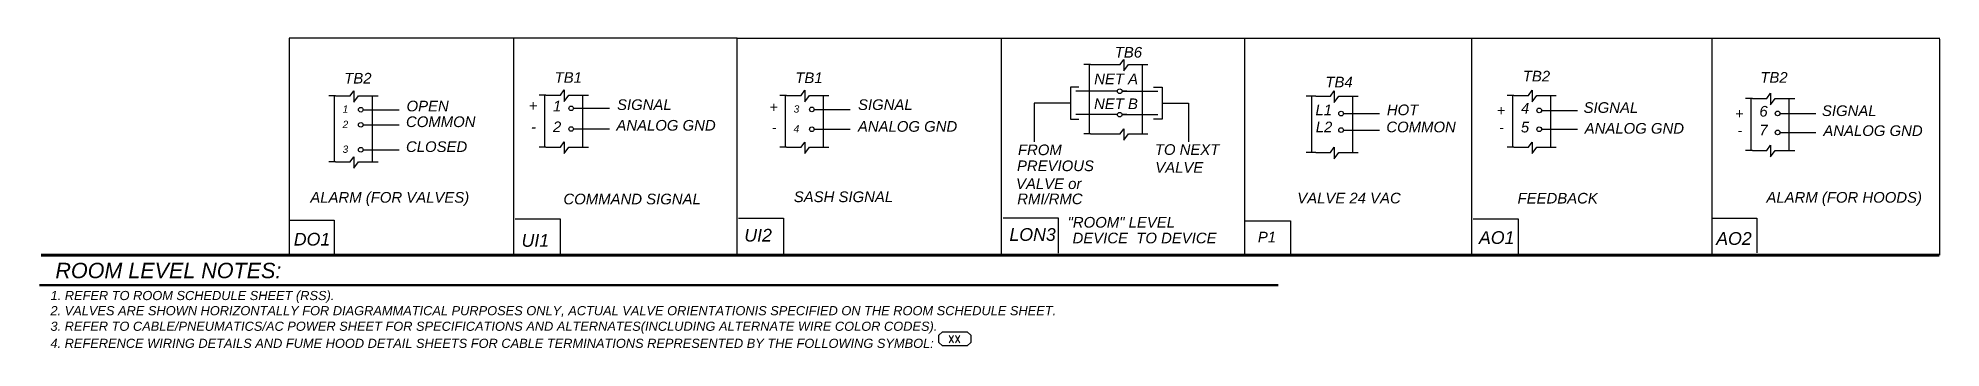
# Model space of a CAD drawing. Header units: inches. Extents: x -1342 to 5137, y -3408 to 967.
# Drawn here: x -228 to 1152, y -394 to -169 of the extents above; entities that cross this region are included whole.
import ezdxf

# ---------------------------------------------------------------- set-up
doc = ezdxf.new("R2010")
doc.units = ezdxf.units.IN
doc.header["$LTSCALE"] = 0.1
doc.header["$MEASUREMENT"] = 0
doc.layers.add('Hood', color=2, linetype='Continuous')
doc.styles.add('ROMANS', font='romans', dxfattribs={"height": 0.0625})
doc.styles.get("Standard").update_dxf_attribs({"font": 'ariali.ttf'})

msp = doc.modelspace()

# ---------------------------------------------------------------- texts
at = {"color": 0}
for s, height, p in [('ROOM LEVEL NOTES:', 11.172, (-215.3, -343.1)), ('1. REFER TO ROOM SCHEDULE SHEET (RSS).', 6.647, (-218.8, -359)), ('2. VALVES ARE SHOWN HORIZONTALLY FOR DIAGRAMMATICAL PURPOSES ONLY, ACTUAL VALVE ORIENTATIONIS SPECIFIED ON THE ROOM SCHEDULE SHEET.', 6.647, (-218.9, -370)), ('3. REFER TO CABLE/PNEUMATICS/AC POWER SHEET FOR SPECIFICATIONS AND ALTERNATES(INCLUDING ALTERNATE WIRE COLOR CODES).', 6.647, (-218.9, -381.3)), ('4. REFERENCE WIRING DETAILS AND FUME HOOD DETAIL SHEETS FOR CABLE TERMINATIONS REPRESENTED BY THE FOLLOWING SYMBOL:', 6.647, (-218.9, -393.7))]:
    msp.add_text(s, height=height, dxfattribs=at).set_placement(p)
at = {"color": 0, "style": 'ROMANS'}
msp.add_text('XX', height=5.28, dxfattribs=at).set_placement((432.4, -389.9))
at = {"layer": 'Hood', "color": 0}
for s, height, p in [('TB6', 7.73, (553.1, -183)), ('TB2', 7.73, (849.1, -200.3)), ('TB2', 7.73, (-5.8, -201.8)), ('TB1', 7.73, (146.8, -201.3)), ('TB1', 7.73, (321.4, -201.5)), ('NET A', 7.73, (538.2, -202.3)), ('TB4', 7.73, (705.9, -204.6)), ('TB2', 7.73, (1021.4, -201.2)), ('1', 5.28, (-7, -223)), ('OPEN', 7.73, (39.4, -222)), ('+', 7.73, (128, -221.8)), ('1', 7.73, (145.6, -222)), ('SIGNAL ', 7.73, (192.1, -221)), ('+', 7.37, (302.6, -222.6)), ('3', 5.28, (320.2, -222.9)), ('SIGNAL ', 7.73, (366.9, -221)), ('NET B', 7.73, (538.1, -220.4)), ('L1', 7.73, (698.7, -224.8)), ('HOT ', 7.73, (750.5, -224.8)), ('+', 7.37, (830.2, -225)), ('4', 7.73, (847.8, -223.6)), ('SIGNAL ', 7.73, (893.2, -223.1)), ('6', 7.73, (1020.7, -225.8)), ('SIGNAL ', 7.73, (1066.1, -225.4)), ('2', 5.28, (-7, -234.1)), ('COMMON', 7.73, (39, -233.4)), ('-', 7.73, (129.7, -237.1)), ('2', 7.73, (145.6, -237.1)), ('ANALOG GND ', 7.734, (191.6, -236)), ('-', 7.37, (304.3, -237.3)), ('4', 5.28, (320.2, -237.2)), ('ANALOG GND ', 7.734, (366.8, -236.8)), ('L2', 7.73, (698.9, -237.2)), ('COMMON ', 7.73, (750.1, -237.2)), ('-', 7.37, (831.9, -237.3)), ('5', 7.73, (847.7, -237.3)), ('ANALOG GND ', 7.734, (894, -238.2)), ('+', 7.37, (1003.1, -227.3)), ('7', 7.73, (1020.7, -239.5)), ('ANALOG GND ', 7.734, (1067.1, -239.9)), ('3', 5.28, (-7, -252.1)), ('CLOSED', 7.73, (39, -251.5)), ('FROM', 7.73, (482.9, -253.8)), ('TO NEXT', 7.73, (582.2, -253.6)), ('-', 7.37, (1004.8, -239.5)), ('PREVIOUS', 7.73, (482.2, -265.4)), ('VALVE', 7.73, (582.5, -266.6)), ('VALVE or', 7.73, (481.5, -278.4)), ('ALARM (FOR VALVES)', 7.734, (-30.4, -288.3)), ('COMMAND SIGNAL', 7.734, (153.2, -289.5)), ('SASH SIGNAL', 7.734, (320.3, -287.9)), ('RMI/RMC', 7.73, (482.4, -289.4)), ('VALVE 24 VAC', 7.734, (685.5, -288.8)), ('FEEDBACK', 7.73, (845.3, -288.9)), ('ALARM (FOR HOODS)', 7.734, (1025.8, -288.3)), ('"ROOM" LEVEL', 7.734, (518.9, -306.4)), ('DO1', 9.21, (-42.4, -319.4)), ('UI1', 9.21, (122.8, -320.3)), ('UI2', 9.21, (284.4, -316.5)), ('LON3', 9.21, (476.7, -316)), ('DEVICE  TO DEVICE', 7.734, (522.5, -317.8)), ('P1', 7.73, (656.9, -317.1)), ('AO1', 9.21, (817.3, -318.2)), ('AO2', 9.21, (989.4, -318.9))]:
    msp.add_text(s, height=height, dxfattribs=at).set_placement(p)

# ---------------------------------------------------------------- linework, layer by layer
at = {"color": 0}
for p, q in [((425.5, -384.5), (428.1, -382)), ((425.5, -389.8), (425.5, -384.5)), ((428.1, -382), (446.1, -382)), ((446.1, -382), (448.6, -384.5)), ((448.6, -384.5), (448.6, -389.8)), ((428.1, -392.3), (425.5, -389.8)), ((446.1, -392.3), (428.1, -392.3)), ((448.6, -389.8), (446.1, -392.3))]:
    msp.add_line(p, q, dxfattribs=at)
at = {"color": 0, "linetype": 'ByBlock'}
for points, const_width in [([(-225.7, -326.4), (1151.3, -326.4)], 2.11), ([(-227, -348.1), (671.8, -348.1)], 1.69)]:
    msp.add_lwpolyline(points, dxfattribs=dict(at, const_width=const_width))
at = {"layer": 'Hood', "color": 0}
for p, q in [((279.1, -168.9), (-45.8, -168.9)), ((-45.8, -168.9), (-45.8, -325.6)), ((117.2, -325.6), (117.2, -168.8)), ((279.1, -327), (279.1, -168.9)), ((279.1, -168.9), (1151.7, -168.9)), ((471, -325.3), (471, -168.9)), ((647.5, -325.3), (647.5, -168.9)), ((812.2, -325.3), (812.2, -168.9)), ((986.4, -325.3), (986.4, -168.9)), ((1151.3, -169.7), (1151.3, -326.4)), ((535.6, -188.1), (530.7, -188.1)), ((534.6, -188.1), (534.6, -238.4)), ((535.6, -188.1), (557, -188.1)), ((557, -188.1), (559.6, -184.3)), ((559.6, -184.3), (559.6, -192.7)), ((559.6, -192.7), (563.1, -188.1)), ((563.1, -188.1), (573.4, -188.1)), ((573.2, -238.4), (573.2, -188.1)), ((573.4, -188.1), (577.1, -188.1)), ((-1.5, -210.7), (1.1, -207)), ((1.1, -207), (1.1, -215.3)), ((151.1, -210.2), (153.7, -206.5)), ((153.7, -206.5), (153.7, -214.8)), ((325.7, -210.4), (328.3, -206.6)), ((328.3, -206.6), (328.3, -215)), ((520.9, -204.5), (520.9, -227.7)), ((527.1, -204.5), (520.9, -204.5)), ((581.3, -204.5), (587.5, -204.5)), ((587.5, -204.5), (587.5, -227.7)), ((853.3, -210.4), (855.9, -206.7)), ((855.9, -206.7), (855.9, -215)), ((-12.1, -210.7), (-17, -210.7)), ((-13.1, -210.7), (-13.1, -258.6)), ((-12.1, -210.7), (-1.5, -210.7)), ((1.1, -215.3), (4.6, -210.7)), ((4.6, -210.7), (14.9, -210.7)), ((7.9, -220.8), (34, -220.8)), ((14.7, -258.6), (14.7, -210.7)), ((14.9, -210.7), (18.7, -210.7)), ((140.5, -210.2), (135.6, -210.2)), ((139.5, -210.2), (139.5, -247.9)), ((140.5, -210.2), (151.1, -210.2)), ((153.7, -214.8), (157.2, -210.2)), ((157.2, -210.2), (167.5, -210.2)), ((160.5, -219.8), (186.6, -219.8)), ((167.3, -247.9), (167.3, -210.2)), ((167.5, -210.2), (171.3, -210.2)), ((315.1, -210.4), (310.2, -210.4)), ((314.1, -210.4), (314.1, -248.1)), ((315.1, -210.4), (325.7, -210.4)), ((328.3, -215), (331.8, -210.4)), ((331.8, -210.4), (342.1, -210.4)), ((335.1, -220.6), (361.2, -220.6)), ((341.9, -248.1), (341.9, -210.4)), ((342.1, -210.4), (345.8, -210.4)), ((514.7, -216.1), (494.7, -216.1)), ((494.7, -216.1), (494.7, -244.2)), ((520.9, -216.1), (514.7, -216.1)), ((555, -207.4), (524.9, -207.4)), ((561.8, -207.4), (558.3, -207.4)), ((558.3, -207.4), (584.4, -207.4)), ((587.5, -216.1), (593.7, -216.1)), ((593.7, -216.1), (606.6, -216.1)), ((606.6, -216.1), (606.6, -244.2)), ((699, -210.9), (691.9, -210.9)), ((695.8, -210.9), (695.8, -251.8)), ((699, -210.9), (709.6, -210.9)), ((709.6, -210.9), (712.2, -207.2)), ((712.2, -207.2), (712.2, -215.5)), ((712.2, -215.5), (715.6, -210.9)), ((715.6, -210.9), (726, -210.9)), ((725.8, -251.8), (725.8, -210.9)), ((726, -210.9), (729.7, -210.9)), ((842.7, -210.4), (837.8, -210.4)), ((841.7, -210.4), (841.7, -248.1)), ((842.7, -210.4), (853.3, -210.4)), ((855.9, -215), (859.3, -210.4)), ((859.3, -210.4), (869.7, -210.4)), ((869.4, -248.1), (869.4, -210.4)), ((869.7, -210.4), (873.4, -210.4)), ((1015.6, -212.6), (1010.7, -212.6)), ((1014.6, -212.6), (1014.6, -250.3)), ((1015.6, -212.6), (1026.2, -212.6)), ((1026.2, -212.6), (1028.8, -208.9)), ((1028.8, -208.9), (1028.8, -217.2)), ((1028.8, -217.2), (1032.2, -212.6)), ((1032.2, -212.6), (1042.6, -212.6)), ((1042.4, -250.3), (1042.4, -212.6)), ((1042.6, -212.6), (1046.3, -212.6)), ((7.9, -231.8), (34, -231.8)), ((520.9, -227.7), (527.1, -227.7)), ((555, -224.4), (524.9, -224.4)), ((561.8, -224.4), (558.3, -224.4)), ((558.3, -224.4), (584.4, -224.4)), ((587.5, -227.7), (581.3, -227.7)), ((719, -223.6), (745.1, -223.6)), ((862.7, -221.3), (888.8, -221.3)), ((1035.6, -223.5), (1061.7, -223.5)), ((140.5, -247.9), (135.6, -247.9)), ((140.5, -247.9), (151.1, -247.9)), ((151.1, -247.9), (153.7, -244.2)), ((153.7, -244.2), (153.7, -252.5)), ((153.7, -252.5), (157.2, -247.9)), ((157.2, -247.9), (167.5, -247.9)), ((160.5, -234.8), (186.6, -234.8)), ((167.5, -247.9), (171.3, -247.9)), ((315.1, -248.1), (310.2, -248.1)), ((315.1, -248.1), (325.7, -248.1)), ((325.7, -248.1), (328.3, -244.4)), ((328.3, -244.4), (328.3, -252.7)), ((328.3, -252.7), (331.8, -248.1)), ((331.8, -248.1), (342.1, -248.1)), ((335.1, -235), (361.2, -235)), ((342.1, -248.1), (345.8, -248.1)), ((535.6, -238.4), (530.7, -238.4)), ((535.6, -238.4), (557, -238.4)), ((557, -238.4), (559.6, -234.7)), ((559.6, -234.7), (559.6, -243)), ((559.6, -243), (563.1, -238.4)), ((563.1, -238.4), (573.4, -238.4)), ((573.4, -238.4), (577.1, -238.4)), ((709.6, -251.8), (712.2, -248)), ((712.2, -248), (712.2, -256.4)), ((719, -235.6), (745.1, -235.6)), ((842.7, -248.1), (837.8, -248.1)), ((842.7, -248.1), (853.3, -248.1)), ((853.3, -248.1), (855.9, -244.4)), ((855.9, -244.4), (855.9, -252.7)), ((855.9, -252.7), (859.3, -248.1)), ((859.3, -248.1), (869.7, -248.1)), ((862.7, -235), (888.8, -235)), ((869.7, -248.1), (873.4, -248.1)), ((1026.2, -250.3), (1028.8, -246.6)), ((1028.8, -246.6), (1028.8, -254.9)), ((1035.6, -237.3), (1061.7, -237.3)), ((-12.1, -258.6), (-17, -258.6)), ((-12.1, -258.6), (-1.5, -258.6)), ((-1.5, -258.6), (1.1, -254.9)), ((1.1, -254.9), (1.1, -263.2)), ((1.1, -263.2), (4.6, -258.6)), ((4.6, -258.6), (14.9, -258.6)), ((7.9, -249.9), (34, -249.9)), ((14.9, -258.6), (18.7, -258.6)), ((699, -251.8), (691.9, -251.8)), ((699, -251.8), (709.6, -251.8)), ((712.2, -256.4), (715.6, -251.8)), ((715.6, -251.8), (726, -251.8)), ((726, -251.8), (729.7, -251.8)), ((1015.6, -250.3), (1010.7, -250.3)), ((1015.6, -250.3), (1026.2, -250.3)), ((1028.8, -254.9), (1032.2, -250.3)), ((1032.2, -250.3), (1042.6, -250.3)), ((1042.6, -250.3), (1046.3, -250.3)), ((-45.9, -300.9), (-13.2, -300.9)), ((-13.2, -300.9), (-13.2, -326.4)), ((118.2, -299.9), (150.9, -299.9)), ((150.9, -299.9), (150.9, -325.5)), ((280.2, -299.6), (312.9, -299.6)), ((312.9, -299.6), (312.9, -325.1)), ((472.2, -299.4), (512, -299.4)), ((512, -299.4), (512, -325)), ((647.9, -301.4), (680.6, -301.4)), ((680.6, -301.4), (680.6, -326.9)), ((813, -300), (845.7, -300)), ((845.7, -300), (845.7, -325.5)), ((986.3, -299.6), (1018.9, -299.6)), ((1018.9, -299.6), (1018.9, -324.8))]:
    msp.add_line(p, q, dxfattribs=at)
for centre in [(556.7, -207.4), (6.2, -220.8), (158.8, -219.8), (333.4, -220.6), (861, -221.3), (6.2, -231.8), (158.8, -234.8), (333.4, -235), (556.7, -224.4), (717.3, -223.6), (717.3, -235.6), (861, -235), (1033.9, -223.5), (6.2, -249.9), (1033.9, -237.3)]:
    msp.add_circle(centre, 1.68, dxfattribs=at)

msp.set_redraw_order([(e.dxf.handle, doc.entitydb.next_handle()) for e in msp.query("TEXT MTEXT ATTDEF DIMENSION ARC_DIMENSION")])  # texts and dimensions are drawn at this point

doc.saveas('drawing.dxf')
